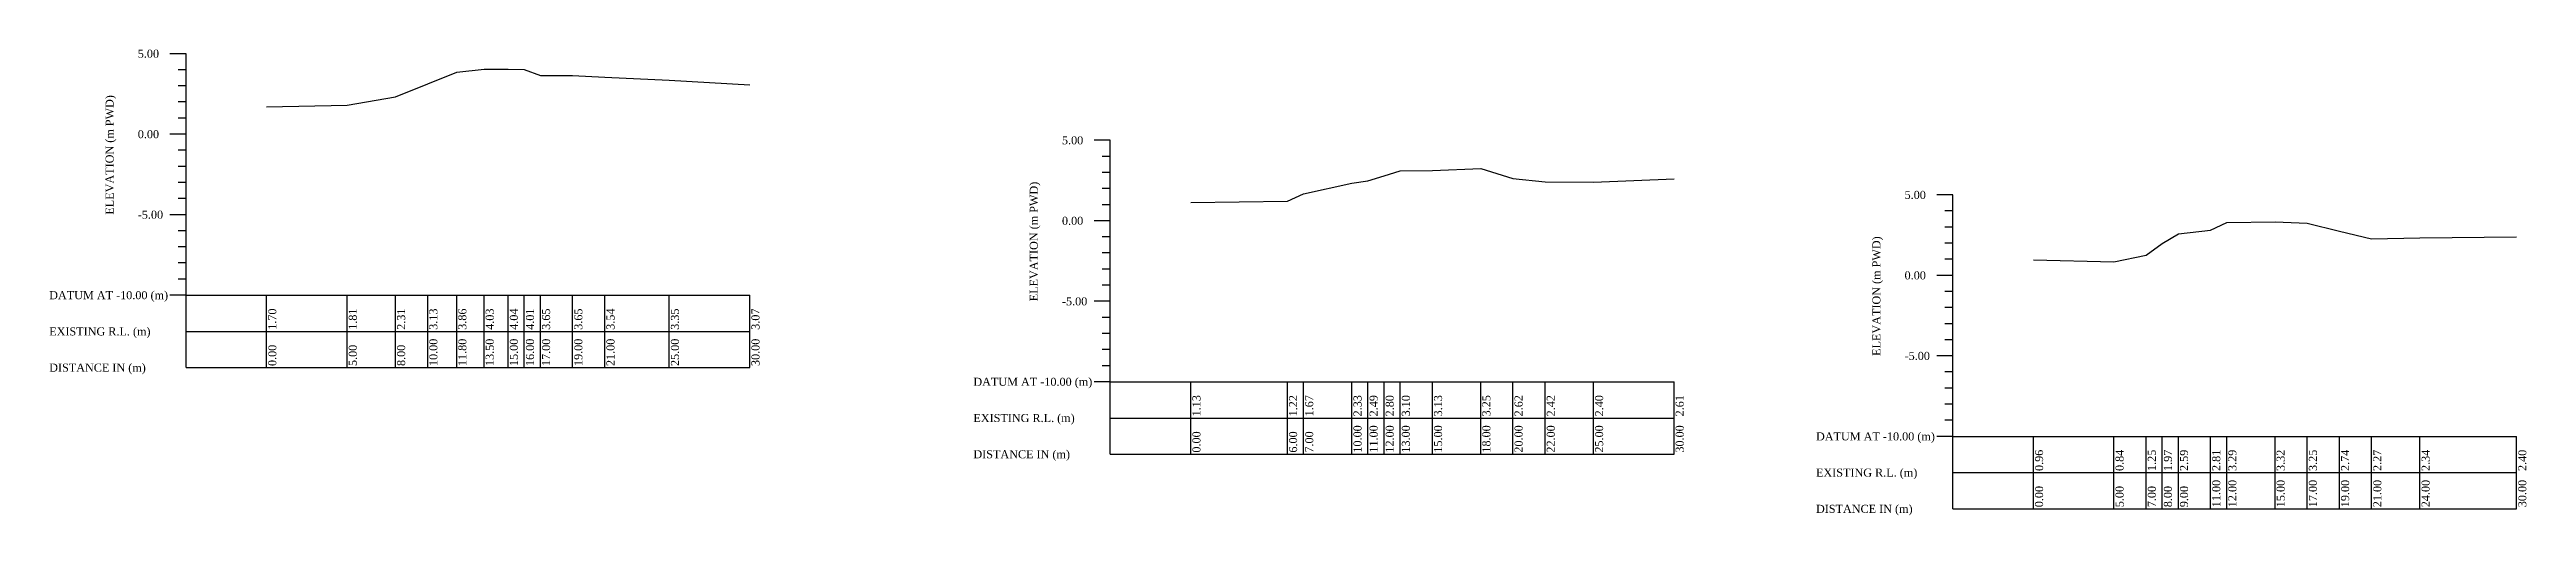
# Model space of a CAD drawing. Header units: metres. Extents: x -148477 to 168932, y -55673 to -2736.
# Drawn here: x 6136.6 to 6290.4, y -12137.6 to -12108.6 of the extents above; entities that cross this region are included whole.
import ezdxf

# ---------------------------------------------------------------- set-up
doc = ezdxf.new("R2010")
doc.units = ezdxf.units.M
doc.styles.add('liza', font='times.ttf', dxfattribs={"height": 2})

msp = doc.modelspace()

# ---------------------------------------------------------------- texts
at = {"color": 6, "linetype": 'Continuous', "lineweight": -3, "ltscale": 0.5, "char_height": 0.5, "attachment_point": 1, "style": 'liza'}
for s, insert, width in [('5.00', (6142.102, -12108.6392), 2), ('0.00', (6142.102, -12113.6392), 2), ('5.00', (6199.4813, -12114.018), 2), ('5.00', (6251.7958, -12117.4093), 2), ('-5.00', (6142.102, -12118.6392), 2), ('0.00', (6199.4813, -12119.018), 2), ('0.00', (6251.7958, -12122.4093), 2), ('DATUM AT -10.00 (m)', (6136.602, -12123.6392), 7.5), ('-5.00', (6199.4813, -12124.018), 2), ('EXISTING R.L. (m)', (6136.602, -12125.8892), 7.5), ('DISTANCE IN (m)', (6136.602, -12128.1392), 7.5), ('-5.00', (6251.7958, -12127.4093), 2), ('DATUM AT -10.00 (m)', (6193.9813, -12129.018), 7.5), ('EXISTING R.L. (m)', (6193.9813, -12131.268), 7.5), ('DATUM AT -10.00 (m)', (6246.2958, -12132.4093), 7.5), ('DISTANCE IN (m)', (6193.9813, -12133.518), 7.5), ('EXISTING R.L. (m)', (6246.2958, -12134.6593), 7.5), ('DISTANCE IN (m)', (6246.2958, -12136.9093), 7.5)]:
    msp.add_mtext(s, dxfattribs=dict(at, insert=insert, width=width))
at = {"color": 6, "linetype": 'Continuous', "lineweight": -3, "ltscale": 0.5, "char_height": 0.5, "attachment_point": 1, "rotation": 90, "style": 'liza'}
for s, insert, width in [('ELEVATION (m PWD)', (6140.102, -12118.8892), 10), ('ELEVATION (m PWD)', (6197.4813, -12124.268), 10), ('ELEVATION (m PWD)', (6249.7958, -12127.6593), 10), ('1.70', (6150.202, -12126.0392), 2.15), ('1.81', (6155.202, -12126.0392), 2.15), ('2.31', (6158.202, -12126.0392), 2.15), ('3.13', (6160.202, -12126.0392), 2.15), ('3.86', (6162.002, -12126.0392), 2.15), ('4.03', (6163.702, -12126.0392), 2.15), ('4.04', (6165.202, -12126.0392), 2.15), ('4.01', (6166.202, -12126.0392), 2.15), ('3.65', (6167.202, -12126.0392), 2.15), ('3.65', (6169.202, -12126.0392), 2.15), ('3.54', (6171.202, -12126.0392), 2.15), ('3.35', (6175.202, -12126.0392), 2.15), ('3.07', (6180.202, -12126.0392), 2.15), ('0.00', (6150.202, -12128.2892), 2.15), ('5.00', (6155.202, -12128.2892), 2.15), ('8.00', (6158.202, -12128.2892), 2.15), ('10.00', (6160.202, -12128.2892), 2.15), ('11.80', (6162.002, -12128.2892), 2.15), ('13.50', (6163.702, -12128.2892), 2.15), ('15.00', (6165.202, -12128.2892), 2.15), ('16.00', (6166.202, -12128.2892), 2.15), ('17.00', (6167.202, -12128.2892), 2.15), ('19.00', (6169.202, -12128.2892), 2.15), ('21.00', (6171.202, -12128.2892), 2.15), ('25.00', (6175.202, -12128.2892), 2.15), ('30.00', (6180.202, -12128.2892), 2.15), ('1.13', (6207.5813, -12131.418), 2.15), ('1.22', (6213.5813, -12131.418), 2.15), ('1.67', (6214.5813, -12131.418), 2.15), ('2.33', (6217.5813, -12131.418), 2.15), ('2.49', (6218.5813, -12131.418), 2.15), ('2.80', (6219.5813, -12131.418), 2.15), ('3.10', (6220.5813, -12131.418), 2.15), ('3.13', (6222.5813, -12131.418), 2.15), ('3.25', (6225.5813, -12131.418), 2.15), ('2.62', (6227.5813, -12131.418), 2.15), ('2.42', (6229.5813, -12131.418), 2.15), ('2.40', (6232.5813, -12131.418), 2.15), ('2.61', (6237.5813, -12131.418), 2.15), ('0.00', (6207.5813, -12133.668), 2.15), ('6.00', (6213.5813, -12133.668), 2.15), ('7.00', (6214.5813, -12133.668), 2.15), ('10.00', (6217.5813, -12133.668), 2.15), ('11.00', (6218.5813, -12133.668), 2.15), ('12.00', (6219.5813, -12133.668), 2.15), ('13.00', (6220.5813, -12133.668), 2.15), ('15.00', (6222.5813, -12133.668), 2.15), ('18.00', (6225.5813, -12133.668), 2.15), ('20.00', (6227.5813, -12133.668), 2.15), ('22.00', (6229.5813, -12133.668), 2.15), ('25.00', (6232.5813, -12133.668), 2.15), ('30.00', (6237.5813, -12133.668), 2.15), ('0.96', (6259.8958, -12134.8093), 2.15), ('0.84', (6264.8958, -12134.8093), 2.15), ('1.25', (6266.8958, -12134.8093), 2.15), ('1.97', (6267.8958, -12134.8093), 2.15), ('2.59', (6268.8958, -12134.8093), 2.15), ('2.81', (6270.8958, -12134.8093), 2.15), ('3.29', (6271.8958, -12134.8093), 2.15), ('3.32', (6274.8958, -12134.8093), 2.15), ('3.25', (6276.8958, -12134.8093), 2.15), ('2.74', (6278.8958, -12134.8093), 2.15), ('2.27', (6280.8958, -12134.8093), 2.15), ('2.34', (6283.8958, -12134.8093), 2.15), ('2.40', (6289.8958, -12134.8093), 2.15), ('0.00', (6259.8958, -12137.0593), 2.15), ('5.00', (6264.8958, -12137.0593), 2.15), ('7.00', (6266.8958, -12137.0593), 2.15), ('8.00', (6267.8958, -12137.0593), 2.15), ('9.00', (6268.8958, -12137.0593), 2.15), ('11.00', (6270.8958, -12137.0593), 2.15), ('12.00', (6271.8958, -12137.0593), 2.15), ('15.00', (6274.8958, -12137.0593), 2.15), ('17.00', (6276.8958, -12137.0593), 2.15), ('19.00', (6278.8958, -12137.0593), 2.15), ('21.00', (6280.8958, -12137.0593), 2.15), ('24.00', (6283.8958, -12137.0593), 2.15), ('30.00', (6289.8958, -12137.0593), 2.15)]:
    msp.add_mtext(s, dxfattribs=dict(at, insert=insert, width=width))

# ---------------------------------------------------------------- linework, layer by layer
at = {"color": 6, "linetype": 'Continuous', "lineweight": -3, "ltscale": 0.5}
for p, q in [((6145.102, -12108.8892), (6144.102, -12108.8892)), ((6145.102, -12109.8892), (6144.602, -12109.8892)), ((6145.102, -12128.3892), (6145.102, -12108.8892)), ((6145.102, -12110.8892), (6144.602, -12110.8892)), ((6145.102, -12111.8892), (6144.602, -12111.8892)), ((6145.102, -12112.8892), (6144.602, -12112.8892)), ((6145.102, -12113.8892), (6144.102, -12113.8892)), ((6145.102, -12114.8892), (6144.602, -12114.8892)), ((6202.4813, -12114.268), (6201.4813, -12114.268)), ((6202.4813, -12133.768), (6202.4813, -12114.268)), ((6145.102, -12115.8892), (6144.602, -12115.8892)), ((6202.4813, -12115.268), (6201.9813, -12115.268)), ((6202.4813, -12116.268), (6201.9813, -12116.268)), ((6145.102, -12116.8892), (6144.602, -12116.8892)), ((6145.102, -12117.8892), (6144.602, -12117.8892)), ((6202.4813, -12117.268), (6201.9813, -12117.268)), ((6254.7958, -12117.6593), (6253.7958, -12117.6593)), ((6254.7958, -12137.1593), (6254.7958, -12117.6593)), ((6145.102, -12118.8892), (6144.102, -12118.8892)), ((6202.4813, -12119.268), (6201.4813, -12119.268)), ((6202.4813, -12118.268), (6201.9813, -12118.268)), ((6254.7958, -12118.6593), (6254.2958, -12118.6593)), ((6145.102, -12119.8892), (6144.602, -12119.8892)), ((6145.102, -12120.8892), (6144.602, -12120.8892)), ((6202.4813, -12120.268), (6201.9813, -12120.268)), ((6254.7958, -12119.6593), (6254.2958, -12119.6593)), ((6254.7958, -12120.6593), (6254.2958, -12120.6593)), ((6145.102, -12121.8892), (6144.602, -12121.8892)), ((6202.4813, -12121.268), (6201.9813, -12121.268)), ((6202.4813, -12122.268), (6201.9813, -12122.268)), ((6254.7958, -12122.6593), (6253.7958, -12122.6593)), ((6254.7958, -12121.6593), (6254.2958, -12121.6593)), ((6145.102, -12123.8892), (6144.102, -12123.8892)), ((6145.102, -12122.8892), (6144.602, -12122.8892)), ((6145.102, -12123.8892), (6180.102, -12123.8892)), ((6150.102, -12128.3892), (6150.102, -12123.8892)), ((6155.102, -12128.3892), (6155.102, -12123.8892)), ((6158.102, -12128.3892), (6158.102, -12123.8892)), ((6160.102, -12128.3892), (6160.102, -12123.8892)), ((6161.902, -12128.3892), (6161.902, -12123.8892)), ((6163.602, -12128.3892), (6163.602, -12123.8892)), ((6165.102, -12128.3892), (6165.102, -12123.8892)), ((6166.102, -12128.3892), (6166.102, -12123.8892)), ((6167.102, -12128.3892), (6167.102, -12123.8892)), ((6169.102, -12128.3892), (6169.102, -12123.8892)), ((6171.102, -12128.3892), (6171.102, -12123.8892)), ((6175.102, -12128.3892), (6175.102, -12123.8892)), ((6180.102, -12128.3892), (6180.102, -12123.8892)), ((6202.4813, -12123.268), (6201.9813, -12123.268)), ((6254.7958, -12123.6593), (6254.2958, -12123.6593)), ((6202.4813, -12124.268), (6201.4813, -12124.268)), ((6202.4813, -12125.268), (6201.9813, -12125.268)), ((6254.7958, -12124.6593), (6254.2958, -12124.6593)), ((6254.7958, -12125.6593), (6254.2958, -12125.6593)), ((6145.102, -12126.1392), (6180.102, -12126.1392)), ((6202.4813, -12126.268), (6201.9813, -12126.268)), ((6202.4813, -12127.268), (6201.9813, -12127.268)), ((6254.7958, -12126.6593), (6254.2958, -12126.6593)), ((6145.102, -12128.3892), (6180.102, -12128.3892)), ((6202.4813, -12128.268), (6201.9813, -12128.268)), ((6254.7958, -12127.6593), (6253.7958, -12127.6593)), ((6254.7958, -12128.6593), (6254.2958, -12128.6593)), ((6202.4813, -12129.268), (6201.4813, -12129.268)), ((6202.4813, -12129.268), (6237.4813, -12129.268)), ((6207.4813, -12133.768), (6207.4813, -12129.268)), ((6213.4813, -12133.768), (6213.4813, -12129.268)), ((6214.4813, -12133.768), (6214.4813, -12129.268)), ((6217.4813, -12133.768), (6217.4813, -12129.268)), ((6218.4813, -12133.768), (6218.4813, -12129.268)), ((6219.4813, -12133.768), (6219.4813, -12129.268)), ((6220.4813, -12133.768), (6220.4813, -12129.268)), ((6222.4813, -12133.768), (6222.4813, -12129.268)), ((6225.4813, -12133.768), (6225.4813, -12129.268)), ((6227.4813, -12133.768), (6227.4813, -12129.268)), ((6229.4813, -12133.768), (6229.4813, -12129.268)), ((6232.4813, -12133.768), (6232.4813, -12129.268)), ((6237.4813, -12133.768), (6237.4813, -12129.268)), ((6254.7958, -12129.6593), (6254.2958, -12129.6593)), ((6202.4813, -12131.518), (6237.4813, -12131.518)), ((6254.7958, -12130.6593), (6254.2958, -12130.6593)), ((6254.7958, -12131.6593), (6254.2958, -12131.6593)), ((6254.7958, -12132.6593), (6253.7958, -12132.6593)), ((6254.7958, -12132.6593), (6289.7958, -12132.6593)), ((6259.7958, -12137.1593), (6259.7958, -12132.6593)), ((6264.7958, -12137.1593), (6264.7958, -12132.6593)), ((6266.7958, -12137.1593), (6266.7958, -12132.6593)), ((6267.7958, -12137.1593), (6267.7958, -12132.6593)), ((6268.7958, -12137.1593), (6268.7958, -12132.6593)), ((6270.7958, -12137.1593), (6270.7958, -12132.6593)), ((6271.7958, -12137.1593), (6271.7958, -12132.6593)), ((6274.7958, -12137.1593), (6274.7958, -12132.6593)), ((6276.7958, -12137.1593), (6276.7958, -12132.6593)), ((6278.7958, -12137.1593), (6278.7958, -12132.6593)), ((6280.7958, -12137.1593), (6280.7958, -12132.6593)), ((6283.7958, -12137.1593), (6283.7958, -12132.6593)), ((6289.7958, -12137.1593), (6289.7958, -12132.6593)), ((6202.4813, -12133.768), (6237.4813, -12133.768)), ((6254.7958, -12134.9093), (6289.7958, -12134.9093)), ((6254.7958, -12137.1593), (6289.7958, -12137.1593))]:
    msp.add_line(p, q, dxfattribs=at)
for points in [[(6150.102, -12112.1892), (6155.102, -12112.0792), (6158.102, -12111.5792), (6160.102, -12110.7592), (6161.902, -12110.0292), (6163.602, -12109.8592), (6165.102, -12109.8492), (6166.102, -12109.8792), (6167.102, -12110.2392), (6169.102, -12110.2392), (6171.102, -12110.3492), (6175.102, -12110.5392), (6180.102, -12110.8192)], [(6207.4813, -12118.138), (6213.4813, -12118.048), (6214.4813, -12117.598), (6217.4813, -12116.938), (6218.4813, -12116.778), (6219.4813, -12116.468), (6220.4813, -12116.168), (6222.4813, -12116.138), (6225.4813, -12116.018), (6227.4813, -12116.648), (6229.4813, -12116.848), (6232.4813, -12116.868), (6237.4813, -12116.658)], [(6259.7958, -12121.6993), (6264.7958, -12121.8193), (6266.7958, -12121.4093), (6267.7958, -12120.6893), (6268.7958, -12120.0693), (6270.7958, -12119.8493), (6271.7958, -12119.3693), (6274.7958, -12119.3393), (6276.7958, -12119.4093), (6278.7958, -12119.9193), (6280.7958, -12120.3893), (6283.7958, -12120.3193), (6289.7958, -12120.2593)]]:
    msp.add_lwpolyline(points, dxfattribs=at)

msp.set_redraw_order([(e.dxf.handle, doc.entitydb.next_handle()) for e in msp.query("TEXT MTEXT ATTDEF DIMENSION ARC_DIMENSION")])  # texts and dimensions are drawn at this point

doc.saveas('drawing.dxf')
